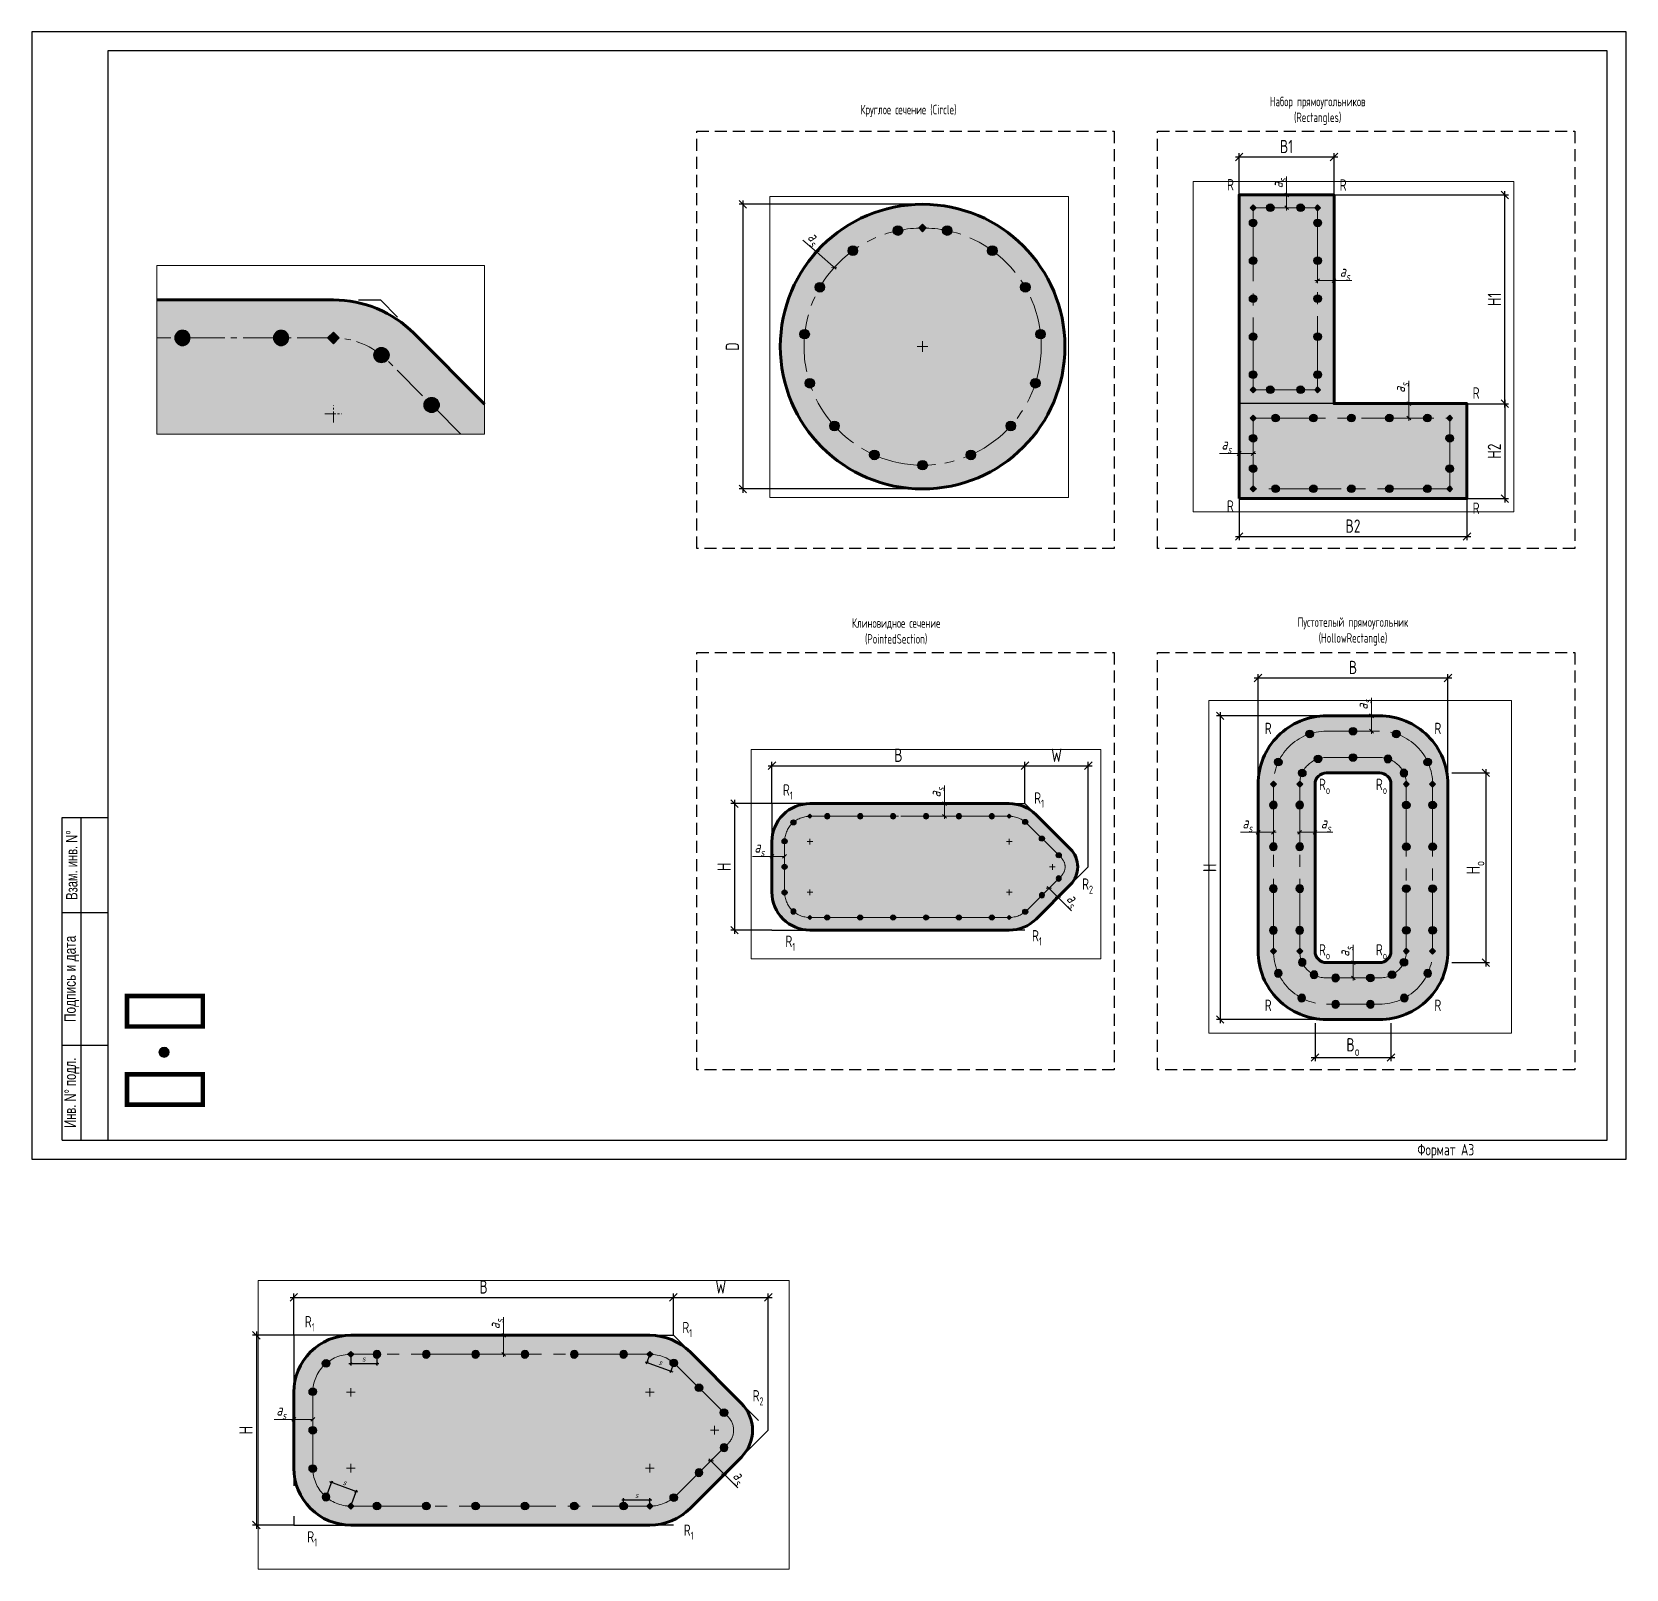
# Paper-space layout 'Лист1' of a CAD drawing. Header units: millimetres. Extents: x 771 to 1191, y -52 to 353.
# The model-space entities are those that its viewports show. They can reach past a viewport. Long polylines and large blocks are cut down to what shows.
import ezdxf
from ezdxf.enums import TextEntityAlignment as Align

# ---------------------------------------------------------------- set-up
doc = ezdxf.new("R2010")
doc.units = ezdxf.units.MM
doc.header["$PDMODE"] = 1
doc.header["$PDSIZE"] = 100
doc.linetypes.add('CENTER2', pattern=[28.575, 19.05, -3.175, 3.175, -3.175])
doc.linetypes.add('HIDDEN2', pattern=[4.7625, 3.175, -1.5875])
for name, color, linetype, lineweight in [('CONTUR', 40, 'Continuous', 60), ('HATCH_провал', 242, 'Continuous', 5), ('OSI_THIN', 86, 'CENTER2', 5), ('size_thin', 143, 'Continuous', 9)]:
    doc.layers.add(name, color=color, linetype=linetype, lineweight=lineweight)
for name, color, linetype in [('HATCH', 8, 'Continuous'), ('HATCH_выделение_MAX', 240, 'Continuous'), ('HATCH_выделение_MIN', 170, 'Continuous'), ('HIDDEN', 6, 'HIDDEN2'), ('SIZE', 142, 'Continuous'), ('T_Border', 9, 'Continuous'), ('T_Text', 7, 'Continuous'), ('T_Thin', 151, 'Continuous'), ('TEXT', 7, 'Continuous'), ('TEXT_B', 11, 'Continuous'), ('User_points', 5, 'Continuous')]:
    doc.layers.add(name, color=color, linetype=linetype)
doc.layers.add('NOTES', color=1, linetype='Continuous', plot=False)
doc.layers.add('VIEWPORT', color=5, linetype='Continuous', plot=False)
doc.styles.add('RS', font='romans.shx', dxfattribs={"width": 0.7})
doc.styles.add('thin', font='simplex.shx', dxfattribs={"width": 0.7, "oblique": 15})
doc.styles.add('TITLE', font='arial.ttf', dxfattribs={"width": 0.8})
doc.dimstyles.new('LIN_0.2', dxfattribs={"dimtxt": 1.5, "dimasz": 0.5, "dimexe": 0.5, "dimexo": 0, "dimgap": 0.5, "dimtad": 1, "dimdec": 1, "dimrnd": 1, "dimzin": 9, "dimdsep": 46, "dimtxsty": 'thin', "dimblk1": 'OBLIQUE', "dimblk2": 'OBLIQUE', "dimsah": 1, "dimcen": 0.5, "dimdle": 0.5, "dimclrd": 256, "dimclre": 256, "dimclrt": 256, "dimazin": 2, "dimtfac": 2.5, "dimtdec": 1, "dimtmove": 0, "dimatfit": 3, "dimfxl": 1, "dimtfill": 1, "dimtolj": 1, "dimtzin": 12, "dimlwd": -1, "dimlwe": -1, "dimarcsym": 0})
doc.dimstyles.new('LIN_0.5', dxfattribs={"dimtxt": 3, "dimasz": 1, "dimexe": 0.7, "dimexo": 0, "dimgap": 0.5, "dimtad": 1, "dimdec": 1, "dimrnd": 1, "dimzin": 9, "dimdsep": 46, "dimtxsty": 'thin', "dimblk1": 'OBLIQUE', "dimblk2": 'OBLIQUE', "dimsah": 1, "dimcen": 1, "dimdle": 0.7, "dimclrd": 256, "dimclre": 256, "dimclrt": 256, "dimazin": 2, "dimtfac": 2.5, "dimtdec": 1, "dimtmove": 0, "dimatfit": 3, "dimfxl": 1, "dimtfill": 1, "dimtolj": 1, "dimtzin": 12, "dimlwd": -1, "dimlwe": -1, "dimarcsym": 0})
doc.dimstyles.new('LIN_1', dxfattribs={"dimtxt": 3.5, "dimasz": 2, "dimexe": 1, "dimexo": 0, "dimgap": 1, "dimtad": 1, "dimdec": 1, "dimrnd": 1, "dimzin": 9, "dimdsep": 46, "dimtxsty": 'RS', "dimblk1": 'OBLIQUE', "dimblk2": 'OBLIQUE', "dimsah": 1, "dimcen": 2, "dimdle": 1, "dimclrd": 256, "dimclre": 256, "dimclrt": 11, "dimazin": 2, "dimtfac": 2.5, "dimtdec": 1, "dimtmove": 0, "dimatfit": 3, "dimfxl": 1, "dimtfill": 1, "dimtolj": 1, "dimtzin": 12, "dimlwd": -1, "dimlwe": -1, "dimarcsym": 0})

psp = doc.layouts.new('Лист1')

# ---------------------------------------------------------------- texts
at = {"layer": 'TEXT', "style": 'RS', "width": 0.7}
psp.add_text('Формат A3', height=3, dxfattribs=at).set_placement((1136.038113, 57.07247))
at = {"layer": 'TEXT', "char_height": 2.5, "attachment_point": 5, "style": 'RS'}
for s, insert, width in [('\\A1;{\\W0.65;Круглое сечение (Circle)}', (1001.995056, 332.264713), 30.46208767), ('\\A1;{\\W0.65;Набор прямоугольников (Rectangles)}', (1109.776472, 332.264713), 30.46208767), ('\\A1;{\\W0.65;Клиновидное сечение (PointedSection)}', (998.724305, 195.111425), 28.82045095), ('\\A1;{\\W0.65;Пустотелый прямоугольник (HollowRectangle)}', (1119.089359, 195.111425), 38.07541219)]:
    psp.add_mtext(s, dxfattribs=dict(at, insert=insert, width=width))
at = {"layer": 'TEXT_B', "char_height": 3, "width": 4.29665178, "attachment_point": 1, "style": 'RS'}
for s, insert in [('\\A1;R{\\H0.7x;\\S^ 1;}', (969.55704, 114.97433)), ('\\A1;R{\\H0.7x;\\S^ 1;}', (1034.520481, 116.438119)), ('\\A1;R{\\H0.7x;\\S^ o;}', (1125.122113, 112.729935)), ('\\A1;R', (1140.533478, 98.110526)), ('\\A1;R{\\H0.7x;\\S^ 1;}', (843.589414, -41.938001)), ('\\A1;R{\\H0.7x;\\S^ 1;}', (942.773137, -40.165559))]:
    psp.add_mtext(s, dxfattribs=dict(at, insert=insert))

msp = doc.modelspace()

# ---------------------------------------------------------------- blocks, each defined once
blk = doc.blocks.new('sh_0')
at = {"layer": 'T_Border'}
for p, q in [((-12, 0), (-12, 85)), ((-12, 85), (0, 85)), ((-7, 0), (-7, 85)), ((-12, 60), (0, 60)), ((-12, 25), (0, 25)), ((-12, 0), (0, 0))]:
    blk.add_line(p, q, dxfattribs=at)
at = {"layer": 'T_Text', "style": 'TITLE'}
for s, width, p in [('Взам. инв. N%%d', 0.7, (-9.5, 72.5)), ('Подпись и дата', 0.75, (-9.5, 42.5)), ('Инв. N%%d подл.', 0.7, (-9.5, 12.5))]:
    blk.add_text(s, height=3, rotation=90, dxfattribs=dict(at, width=width)).set_placement(p, align=Align.MIDDLE)
blk = doc.blocks.new('_Oblique')
at = {"color": 0, "linetype": 'ByBlock', "lineweight": -2}
blk.add_line((-0.5, -0.5), (0.5, 0.5), dxfattribs=at)
blk = doc.blocks.new('*D247')
at = {"layer": 'Defpoints', "color": 0, "transparency": 16777216}
for p in [(940.04, 19.67), (840.04, 9.67), (940.04, 9.67)]:
    blk.add_point(p, dxfattribs=at)
at = {"layer": 'SIZE', "transparency": 16777216}
for p, q in [((839.04, 19.67), (941.04, 19.67)), ((840.04, 9.67), (840.04, 20.67)), ((940.04, 9.67), (940.04, 20.67))]:
    blk.add_line(p, q, dxfattribs=at)
at = {"layer": 'SIZE', "transparency": 16777216, "xscale": 2, "yscale": 2, "zscale": 2, "rotation": 180}
blk.add_blockref('_Oblique', (840.04, 19.67), dxfattribs=at)
at = {"layer": 'SIZE', "transparency": 16777216, "xscale": 2, "yscale": 2, "zscale": 2}
blk.add_blockref('_Oblique', (940.04, 19.67), dxfattribs=at)
at = {"layer": 'SIZE', "color": 11, "transparency": 16777216, "insert": (890.04, 22.42), "char_height": 3.5, "attachment_point": 5, "style": 'RS', "bg_fill": 3, "box_fill_scale": 1.1, "bg_fill_color": 256, "bg_fill_true_color": 13158600, "bg_fill_transparency": 0}
blk.add_mtext('\\A1;B', dxfattribs=at)
blk = doc.blocks.new('*D248')
at = {"layer": 'Defpoints', "color": 0, "transparency": 16777216}
for p in [(840.04, 9.67), (830.19, -40.33), (840.04, -40.33)]:
    blk.add_point(p, dxfattribs=at)
at = {"layer": 'SIZE', "transparency": 16777216}
for p, q in [((840.04, 9.67), (829.19, 9.67)), ((830.19, 10.67), (830.19, -41.33)), ((840.04, -40.33), (829.19, -40.33))]:
    blk.add_line(p, q, dxfattribs=at)
at = {"layer": 'SIZE', "transparency": 16777216, "xscale": 2, "yscale": 2, "zscale": 2}
for p, rotation in [((830.19, 9.67), 90), ((830.19, -40.33), 270)]:
    blk.add_blockref('_Oblique', p, dxfattribs=dict(at, rotation=rotation))
at = {"layer": 'SIZE', "color": 11, "transparency": 16777216, "insert": (827.44, -15.33), "char_height": 3.5, "attachment_point": 5, "rotation": 90, "style": 'RS', "bg_fill": 3, "box_fill_scale": 1.1, "bg_fill_color": 256, "bg_fill_true_color": 13158600, "bg_fill_transparency": 0}
blk.add_mtext('\\A1;H', dxfattribs=at)
blk = doc.blocks.new('*D249')
at = {"layer": 'Defpoints', "color": 0, "transparency": 16777216}
for p in [(965.04, 19.67), (940.04, 9.67), (965.04, -15.33)]:
    blk.add_point(p, dxfattribs=at)
at = {"layer": 'SIZE', "transparency": 16777216}
for p, q in [((939.04, 19.67), (966.04, 19.67)), ((940.04, 9.67), (940.04, 20.67)), ((965.04, -15.33), (965.04, 20.67))]:
    blk.add_line(p, q, dxfattribs=at)
at = {"layer": 'SIZE', "transparency": 16777216, "xscale": 2, "yscale": 2, "zscale": 2, "rotation": 180}
blk.add_blockref('_Oblique', (940.04, 19.67), dxfattribs=at)
at = {"layer": 'SIZE', "transparency": 16777216, "xscale": 2, "yscale": 2, "zscale": 2}
blk.add_blockref('_Oblique', (965.04, 19.67), dxfattribs=at)
at = {"layer": 'SIZE', "color": 11, "transparency": 16777216, "insert": (952.54, 22.42), "char_height": 3.5, "attachment_point": 5, "style": 'RS', "bg_fill": 3, "box_fill_scale": 1.1, "bg_fill_color": 256, "bg_fill_true_color": 13158600, "bg_fill_transparency": 0}
blk.add_mtext('\\A1;W', dxfattribs=at)
blk = doc.blocks.new('*D263')
at = {"layer": 'Defpoints', "color": 0, "transparency": 16777216}
blk.add_point((893.1, 4.67), dxfattribs=at)
at = {"layer": 'size_thin', "transparency": 16777216}
for p, q in [((895.32, 9.67), (895.32, 14.44)), ((893.1, 9.67), (896.02, 9.67)), ((895.32, 3.97), (895.32, 9.67)), ((893.1, 4.67), (896.02, 4.67))]:
    blk.add_line(p, q, dxfattribs=at)
for p, rotation in [((895.32, 9.67), 90), ((895.32, 4.67), 270)]:
    blk.add_blockref('_Oblique', p, dxfattribs=dict(at, rotation=rotation))
at = {"layer": 'size_thin', "transparency": 16777216, "insert": (893.32, 12.6), "char_height": 3, "attachment_point": 5, "rotation": 90, "style": 'thin', "bg_fill": 3, "box_fill_scale": 1.1, "bg_fill_color": 256, "bg_fill_true_color": 13158600, "bg_fill_transparency": 0}
blk.add_mtext('\\A1;a{\\H0.7x;\\S^ s;}', dxfattribs=at)
at = {"layer": 'Defpoints', "color": 0, "transparency": 16777216}
for p in [(893.1, 9.67), (895.32, 9.67)]:
    blk.add_point(p, dxfattribs=at)
blk = doc.blocks.new('*D265')
at = {"layer": 'Defpoints', "color": 0, "transparency": 16777216}
blk.add_point((949.73, -23.58), dxfattribs=at)
at = {"layer": 'size_thin', "transparency": 16777216}
for p, q in [((949.4, -22.91), (953.43, -26.94)), ((949.73, -23.58), (950.39, -22.91)), ((953.26, -27.11), (953.93, -26.45)), ((953.43, -26.94), (957.01, -30.52))]:
    blk.add_line(p, q, dxfattribs=at)
for p, rotation in [((949.9, -23.41), 134.9999999999998), ((953.43, -26.94), 314.9999999999998)]:
    blk.add_blockref('_Oblique', p, dxfattribs=dict(at, rotation=rotation))
at = {"layer": 'size_thin', "transparency": 16777216, "insert": (957.13, -27.81), "char_height": 3, "attachment_point": 5, "rotation": 315, "style": 'thin', "bg_fill": 3, "box_fill_scale": 1.1, "bg_fill_color": 256, "bg_fill_true_color": 13158600, "bg_fill_transparency": 0}
blk.add_mtext('\\A1;a{\\H0.7x;\\S^ s;}', dxfattribs=at)
at = {"layer": 'Defpoints', "color": 0, "transparency": 16777216}
for p in [(953.26, -27.11), (953.43, -26.94)]:
    blk.add_point(p, dxfattribs=at)
blk = doc.blocks.new('*D267')
at = {"layer": 'Defpoints', "color": 0, "transparency": 16777216}
for p in [(855.04, 4.67), (861.94, 4.67), (861.94, 2.26)]:
    blk.add_point(p, dxfattribs=at)
at = {"layer": 'NOTES', "transparency": 16777216}
for p, q in [((855.04, 4.67), (855.04, 1.76)), ((861.94, 4.67), (861.94, 1.76)), ((854.54, 2.26), (862.44, 2.26))]:
    blk.add_line(p, q, dxfattribs=at)
at = {"layer": 'NOTES', "transparency": 16777216, "xscale": 0.5, "yscale": 0.5, "zscale": 0.5, "rotation": 180}
blk.add_blockref('_Oblique', (855.04, 2.26), dxfattribs=at)
at = {"layer": 'NOTES', "transparency": 16777216, "xscale": 0.5, "yscale": 0.5, "zscale": 0.5}
blk.add_blockref('_Oblique', (861.94, 2.26), dxfattribs=at)
at = {"layer": 'NOTES', "transparency": 16777216, "insert": (858.49, 3.51), "char_height": 1.5, "attachment_point": 5, "style": 'thin', "bg_fill": 3, "box_fill_scale": 1.1, "bg_fill_color": 256, "bg_fill_true_color": 13158600, "bg_fill_transparency": 0}
blk.add_mtext('\\A1;s', dxfattribs=at)
blk = doc.blocks.new('*D268')
at = {"layer": 'Defpoints', "color": 0, "transparency": 16777216}
for p in [(849.96, -29.11), (848.55, -32.93), (855.04, -35.33)]:
    blk.add_point(p, dxfattribs=at)
at = {"layer": 'NOTES', "transparency": 16777216}
for p, q in [((848.55, -32.93), (850.13, -28.64)), ((856.92, -31.68), (849.49, -28.94)), ((855.04, -35.33), (856.63, -31.04))]:
    blk.add_line(p, q, dxfattribs=at)
at = {"layer": 'NOTES', "transparency": 16777216, "xscale": 0.5, "yscale": 0.5, "zscale": 0.5}
for p, rotation in [((849.96, -29.11), 159.74560428716), ((856.46, -31.51), 339.74560428716)]:
    blk.add_blockref('_Oblique', p, dxfattribs=dict(at, rotation=rotation))
at = {"layer": 'NOTES', "transparency": 16777216, "insert": (853.5, -29.08), "char_height": 1.5, "attachment_point": 5, "rotation": 339.7456, "style": 'thin', "bg_fill": 3, "box_fill_scale": 1.1, "bg_fill_color": 256, "bg_fill_true_color": 13158600, "bg_fill_transparency": 0}
blk.add_mtext('\\A1;s', dxfattribs=at)
blk = doc.blocks.new('*D269')
at = {"layer": 'Defpoints', "color": 0, "transparency": 16777216}
blk.add_point((940.16, 2.41), dxfattribs=at)
at = {"layer": 'NOTES', "transparency": 16777216}
for p, q in [((933.83, 4.67), (932.89, 2.04)), ((932.59, 2.68), (939.86, 0.09)), ((940.16, 2.41), (939.22, -0.22))]:
    blk.add_line(p, q, dxfattribs=at)
at = {"layer": 'NOTES', "transparency": 16777216, "xscale": 0.5, "yscale": 0.5, "zscale": 0.5}
for p, rotation in [((933.06, 2.51), 160.3659839825771), ((939.39, 0.26), 340.3659839825771)]:
    blk.add_blockref('_Oblique', p, dxfattribs=dict(at, rotation=rotation))
at = {"layer": 'NOTES', "transparency": 16777216, "insert": (936.65, 2.56), "char_height": 1.5, "attachment_point": 5, "rotation": 340.366, "style": 'thin', "bg_fill": 3, "box_fill_scale": 1.1, "bg_fill_color": 256, "bg_fill_true_color": 13158600, "bg_fill_transparency": 0}
blk.add_mtext('\\A1;s', dxfattribs=at)
at = {"layer": 'Defpoints', "color": 0, "transparency": 16777216}
for p in [(933.83, 4.67), (939.39, 0.26)]:
    blk.add_point(p, dxfattribs=at)
blk = doc.blocks.new('*D270')
at = {"layer": 'Defpoints', "color": 0, "transparency": 16777216}
for p in [(926.94, -33.73), (926.94, -35.33), (933.83, -35.33)]:
    blk.add_point(p, dxfattribs=at)
at = {"layer": 'NOTES', "transparency": 16777216}
for p, q in [((926.94, -35.33), (926.94, -33.23)), ((933.83, -35.33), (933.83, -33.23)), ((934.33, -33.73), (926.44, -33.73))]:
    blk.add_line(p, q, dxfattribs=at)
at = {"layer": 'NOTES', "transparency": 16777216, "xscale": 0.5, "yscale": 0.5, "zscale": 0.5, "rotation": 180}
blk.add_blockref('_Oblique', (926.94, -33.73), dxfattribs=at)
at = {"layer": 'NOTES', "transparency": 16777216, "xscale": 0.5, "yscale": 0.5, "zscale": 0.5}
blk.add_blockref('_Oblique', (933.83, -33.73), dxfattribs=at)
at = {"layer": 'NOTES', "transparency": 16777216, "insert": (930.38, -32.48), "char_height": 1.5, "attachment_point": 5, "style": 'thin', "bg_fill": 3, "box_fill_scale": 1.1, "bg_fill_color": 256, "bg_fill_true_color": 13158600, "bg_fill_transparency": 0}
blk.add_mtext('\\A1;s', dxfattribs=at)
blk = doc.blocks.new('*D271')
at = {"layer": 'Defpoints', "color": 0, "transparency": 16777216}
for p in [(845.04, -11.26), (845.04, -12.49)]:
    blk.add_point(p, dxfattribs=at)
at = {"layer": 'size_thin', "transparency": 16777216}
for p, q in [((840.04, -12.49), (834.9, -12.49)), ((845.04, -12.49), (839.34, -12.49)), ((840.04, -8.89), (840.04, -13.19)), ((845.04, -11.26), (845.04, -13.19))]:
    blk.add_line(p, q, dxfattribs=at)
at = {"layer": 'size_thin', "transparency": 16777216, "rotation": 180}
blk.add_blockref('_Oblique', (840.04, -12.49), dxfattribs=at)
at = {"layer": 'size_thin', "transparency": 16777216}
blk.add_blockref('_Oblique', (845.04, -12.49), dxfattribs=at)
at = {"layer": 'size_thin', "transparency": 16777216, "insert": (836.74, -10.49), "char_height": 3, "attachment_point": 5, "style": 'thin', "bg_fill": 3, "box_fill_scale": 1.1, "bg_fill_color": 256, "bg_fill_true_color": 13158600, "bg_fill_transparency": 0}
blk.add_mtext('\\A1;a{\\H0.7x;\\S^ s;}', dxfattribs=at)
at = {"layer": 'Defpoints', "color": 0, "transparency": 16777216}
blk.add_point((840.04, -8.89), dxfattribs=at)
blk = doc.blocks.new('*D326')
at = {"layer": 'Defpoints', "color": 0, "transparency": 16777216}
for p in [(1112.09, 172.87), (1084.09, 92.87), (1112.09, 92.87)]:
    blk.add_point(p, dxfattribs=at)
at = {"layer": 'SIZE', "transparency": 16777216}
for p, q in [((1112.09, 172.87), (1083.09, 172.87)), ((1084.09, 173.87), (1084.09, 91.87)), ((1112.09, 92.87), (1083.09, 92.87))]:
    blk.add_line(p, q, dxfattribs=at)
at = {"layer": 'SIZE', "transparency": 16777216, "xscale": 2, "yscale": 2, "zscale": 2}
for p, rotation in [((1084.09, 172.87), 90), ((1084.09, 92.87), 270)]:
    blk.add_blockref('_Oblique', p, dxfattribs=dict(at, rotation=rotation))
at = {"layer": 'SIZE', "color": 11, "transparency": 16777216, "insert": (1081.34, 132.87), "char_height": 3.5, "attachment_point": 5, "rotation": 90, "style": 'RS', "bg_fill": 3, "box_fill_scale": 1.1, "bg_fill_color": 256, "bg_fill_true_color": 13158600, "bg_fill_transparency": 0}
blk.add_mtext('\\A1;H', dxfattribs=at)
blk = doc.blocks.new('*D327')
at = {"layer": 'Defpoints', "color": 0, "transparency": 16777216}
for p in [(1144.09, 182.87), (1094.09, 154.87), (1144.09, 154.87)]:
    blk.add_point(p, dxfattribs=at)
at = {"layer": 'SIZE', "transparency": 16777216}
for p, q in [((1093.09, 182.87), (1145.09, 182.87)), ((1094.09, 154.87), (1094.09, 183.87)), ((1144.09, 154.87), (1144.09, 183.87))]:
    blk.add_line(p, q, dxfattribs=at)
at = {"layer": 'SIZE', "transparency": 16777216, "xscale": 2, "yscale": 2, "zscale": 2, "rotation": 180}
blk.add_blockref('_Oblique', (1094.09, 182.87), dxfattribs=at)
at = {"layer": 'SIZE', "transparency": 16777216, "xscale": 2, "yscale": 2, "zscale": 2}
blk.add_blockref('_Oblique', (1144.09, 182.87), dxfattribs=at)
at = {"layer": 'SIZE', "color": 11, "transparency": 16777216, "insert": (1119.09, 185.62), "char_height": 3.5, "attachment_point": 5, "style": 'RS', "bg_fill": 3, "box_fill_scale": 1.1, "bg_fill_color": 256, "bg_fill_true_color": 13158600, "bg_fill_transparency": 0}
blk.add_mtext('\\A1;B', dxfattribs=at)
blk = doc.blocks.new('*D328')
at = {"layer": 'Defpoints', "color": 0, "transparency": 16777216}
for p in [(1145.09, 157.87), (1145.09, 107.87), (1154.09, 107.87)]:
    blk.add_point(p, dxfattribs=at)
at = {"layer": 'SIZE', "transparency": 16777216}
for p, q in [((1145.09, 157.87), (1155.09, 157.87)), ((1154.09, 158.87), (1154.09, 106.87)), ((1145.09, 107.87), (1155.09, 107.87))]:
    blk.add_line(p, q, dxfattribs=at)
at = {"layer": 'SIZE', "transparency": 16777216, "xscale": 2, "yscale": 2, "zscale": 2}
for p, rotation in [((1154.09, 157.87), 90), ((1154.09, 107.87), 270)]:
    blk.add_blockref('_Oblique', p, dxfattribs=dict(at, rotation=rotation))
at = {"layer": 'SIZE', "color": 11, "transparency": 16777216, "insert": (1151.34, 132.87), "char_height": 3.5, "attachment_point": 5, "rotation": 90, "style": 'RS', "bg_fill": 3, "box_fill_scale": 1.1, "bg_fill_color": 256, "bg_fill_true_color": 13158600, "bg_fill_transparency": 0}
blk.add_mtext('\\A1;H{\\H0.7x;\\S^ o;}', dxfattribs=at)
blk = doc.blocks.new('*D329')
at = {"layer": 'Defpoints', "color": 0, "transparency": 16777216}
for p in [(1109.09, 91.87), (1129.09, 91.87), (1129.09, 82.87)]:
    blk.add_point(p, dxfattribs=at)
at = {"layer": 'SIZE', "transparency": 16777216}
for p, q in [((1109.09, 91.87), (1109.09, 81.87)), ((1129.09, 91.87), (1129.09, 81.87)), ((1108.09, 82.87), (1130.09, 82.87))]:
    blk.add_line(p, q, dxfattribs=at)
at = {"layer": 'SIZE', "transparency": 16777216, "xscale": 2, "yscale": 2, "zscale": 2, "rotation": 180}
blk.add_blockref('_Oblique', (1109.09, 82.87), dxfattribs=at)
at = {"layer": 'SIZE', "transparency": 16777216, "xscale": 2, "yscale": 2, "zscale": 2}
blk.add_blockref('_Oblique', (1129.09, 82.87), dxfattribs=at)
at = {"layer": 'SIZE', "color": 11, "transparency": 16777216, "insert": (1119.09, 85.62), "char_height": 3.5, "attachment_point": 5, "style": 'RS', "bg_fill": 3, "box_fill_scale": 1.1, "bg_fill_color": 256, "bg_fill_true_color": 13158600, "bg_fill_transparency": 0}
blk.add_mtext('\\A1;B{\\H0.7x;\\S^ o;}', dxfattribs=at)
blk = doc.blocks.new('*D330')
at = {"layer": 'Defpoints', "color": 0, "transparency": 16777216}
blk.add_point((1105.06, 141.88), dxfattribs=at)
at = {"layer": 'size_thin', "transparency": 16777216}
for p, q in [((1105.06, 141.88), (1105.06, 142.91)), ((1109.09, 141.88), (1109.09, 142.91)), ((1104.36, 142.21), (1109.09, 142.21)), ((1109.09, 142.21), (1113.76, 142.21))]:
    blk.add_line(p, q, dxfattribs=at)
at = {"layer": 'size_thin', "transparency": 16777216, "rotation": 180}
blk.add_blockref('_Oblique', (1105.06, 142.21), dxfattribs=at)
at = {"layer": 'size_thin', "transparency": 16777216}
blk.add_blockref('_Oblique', (1109.09, 142.21), dxfattribs=at)
at = {"layer": 'size_thin', "transparency": 16777216, "insert": (1111.93, 144.21), "char_height": 3, "attachment_point": 5, "style": 'thin', "bg_fill": 3, "box_fill_scale": 1.1, "bg_fill_color": 256, "bg_fill_true_color": 13158600, "bg_fill_transparency": 0}
blk.add_mtext('\\A1;a{\\H0.7x;\\S^ s;}', dxfattribs=at)
at = {"layer": 'Defpoints', "color": 0, "transparency": 16777216}
for p in [(1109.09, 142.21), (1109.09, 141.88)]:
    blk.add_point(p, dxfattribs=at)
blk = doc.blocks.new('*D331')
at = {"layer": 'Defpoints', "color": 0, "transparency": 16777216}
blk.add_point((1098.12, 140.73), dxfattribs=at)
at = {"layer": 'size_thin', "transparency": 16777216}
for p, q in [((1094.09, 140.73), (1094.09, 142.91)), ((1098.12, 140.73), (1098.12, 142.91)), ((1094.09, 142.21), (1089.42, 142.21)), ((1098.82, 142.21), (1094.09, 142.21))]:
    blk.add_line(p, q, dxfattribs=at)
at = {"layer": 'size_thin', "transparency": 16777216, "rotation": 180}
blk.add_blockref('_Oblique', (1094.09, 142.21), dxfattribs=at)
at = {"layer": 'size_thin', "transparency": 16777216}
blk.add_blockref('_Oblique', (1098.12, 142.21), dxfattribs=at)
at = {"layer": 'size_thin', "transparency": 16777216, "insert": (1091.25, 144.21), "char_height": 3, "attachment_point": 5, "style": 'thin', "bg_fill": 3, "box_fill_scale": 1.1, "bg_fill_color": 256, "bg_fill_true_color": 13158600, "bg_fill_transparency": 0}
blk.add_mtext('\\A1;a{\\H0.7x;\\S^ s;}', dxfattribs=at)
at = {"layer": 'Defpoints', "color": 0, "transparency": 16777216}
for p in [(1094.09, 142.21), (1094.09, 140.73)]:
    blk.add_point(p, dxfattribs=at)
blk = doc.blocks.new('*D401')
at = {"layer": 'Defpoints', "color": 0, "transparency": 16777216}
for p in [(1005.7, 307.65), (958.33, 232.65), (1005.7, 232.65)]:
    blk.add_point(p, dxfattribs=at)
at = {"layer": 'SIZE', "transparency": 16777216}
for p, q in [((1005.7, 307.65), (957.33, 307.65)), ((958.33, 308.65), (958.33, 231.65)), ((1005.7, 232.65), (957.33, 232.65))]:
    blk.add_line(p, q, dxfattribs=at)
at = {"layer": 'SIZE', "transparency": 16777216, "xscale": 2, "yscale": 2, "zscale": 2}
for p, rotation in [((958.33, 307.65), 90), ((958.33, 232.65), 270)]:
    blk.add_blockref('_Oblique', p, dxfattribs=dict(at, rotation=rotation))
at = {"layer": 'SIZE', "color": 11, "transparency": 16777216, "insert": (955.58, 270.15), "char_height": 3.5, "attachment_point": 5, "rotation": 90, "style": 'RS', "bg_fill": 3, "box_fill_scale": 1.1, "bg_fill_color": 256, "bg_fill_true_color": 13158600, "bg_fill_transparency": 0}
blk.add_mtext('\\A1;D', dxfattribs=at)
blk = doc.blocks.new('*D402')
at = {"layer": 'Defpoints', "color": 0, "transparency": 16777216}
for p in [(1114.09, 310.12), (1159.09, 310.12), (1149.09, 255.12)]:
    blk.add_point(p, dxfattribs=at)
at = {"layer": 'SIZE', "transparency": 16777216}
for p, q in [((1159.09, 254.12), (1159.09, 311.12)), ((1114.09, 310.12), (1160.09, 310.12)), ((1149.09, 255.12), (1160.09, 255.12))]:
    blk.add_line(p, q, dxfattribs=at)
at = {"layer": 'SIZE', "transparency": 16777216, "xscale": 2, "yscale": 2, "zscale": 2}
for p, rotation in [((1159.09, 310.12), 90), ((1159.09, 255.12), 270)]:
    blk.add_blockref('_Oblique', p, dxfattribs=dict(at, rotation=rotation))
at = {"layer": 'SIZE', "color": 11, "transparency": 16777216, "insert": (1156.34, 282.62), "char_height": 3.5, "attachment_point": 5, "rotation": 90, "style": 'RS', "bg_fill": 3, "box_fill_scale": 1.1, "bg_fill_color": 256, "bg_fill_true_color": 13158600, "bg_fill_transparency": 0}
blk.add_mtext('\\A1;H1', dxfattribs=at)
blk = doc.blocks.new('*D403')
at = {"layer": 'Defpoints', "color": 0, "transparency": 16777216}
for p in [(1149.09, 255.12), (1149.09, 230.12), (1159.09, 230.12)]:
    blk.add_point(p, dxfattribs=at)
at = {"layer": 'SIZE', "transparency": 16777216}
for p, q in [((1149.09, 255.12), (1160.09, 255.12)), ((1159.09, 256.12), (1159.09, 229.12)), ((1149.09, 230.12), (1160.09, 230.12))]:
    blk.add_line(p, q, dxfattribs=at)
at = {"layer": 'SIZE', "transparency": 16777216, "xscale": 2, "yscale": 2, "zscale": 2}
for p, rotation in [((1159.09, 255.12), 90), ((1159.09, 230.12), 270)]:
    blk.add_blockref('_Oblique', p, dxfattribs=dict(at, rotation=rotation))
at = {"layer": 'SIZE', "color": 11, "transparency": 16777216, "insert": (1156.34, 242.62), "char_height": 3.5, "attachment_point": 5, "rotation": 90, "style": 'RS', "bg_fill": 3, "box_fill_scale": 1.1, "bg_fill_color": 256, "bg_fill_true_color": 13158600, "bg_fill_transparency": 0}
blk.add_mtext('\\A1;H2', dxfattribs=at)
blk = doc.blocks.new('*D404')
at = {"layer": 'Defpoints', "color": 0, "transparency": 16777216}
for p in [(1089.09, 230.12), (1149.09, 230.12), (1149.09, 220.12)]:
    blk.add_point(p, dxfattribs=at)
at = {"layer": 'SIZE', "transparency": 16777216}
for p, q in [((1089.09, 230.12), (1089.09, 219.12)), ((1149.09, 230.12), (1149.09, 219.12)), ((1088.09, 220.12), (1150.09, 220.12))]:
    blk.add_line(p, q, dxfattribs=at)
at = {"layer": 'SIZE', "transparency": 16777216, "xscale": 2, "yscale": 2, "zscale": 2, "rotation": 180}
blk.add_blockref('_Oblique', (1089.09, 220.12), dxfattribs=at)
at = {"layer": 'SIZE', "transparency": 16777216, "xscale": 2, "yscale": 2, "zscale": 2}
blk.add_blockref('_Oblique', (1149.09, 220.12), dxfattribs=at)
at = {"layer": 'SIZE', "color": 11, "transparency": 16777216, "insert": (1119.09, 222.87), "char_height": 3.5, "attachment_point": 5, "style": 'RS', "bg_fill": 3, "box_fill_scale": 1.1, "bg_fill_color": 256, "bg_fill_true_color": 13158600, "bg_fill_transparency": 0}
blk.add_mtext('\\A1;B2', dxfattribs=at)
blk = doc.blocks.new('*D405')
at = {"layer": 'Defpoints', "color": 0, "transparency": 16777216}
for p in [(1114.09, 320.12), (1089.09, 310.12), (1114.09, 310.12)]:
    blk.add_point(p, dxfattribs=at)
at = {"layer": 'SIZE', "transparency": 16777216}
for p, q in [((1088.09, 320.12), (1115.09, 320.12)), ((1089.09, 310.12), (1089.09, 321.12)), ((1114.09, 310.12), (1114.09, 321.12))]:
    blk.add_line(p, q, dxfattribs=at)
at = {"layer": 'SIZE', "transparency": 16777216, "xscale": 2, "yscale": 2, "zscale": 2, "rotation": 180}
blk.add_blockref('_Oblique', (1089.09, 320.12), dxfattribs=at)
at = {"layer": 'SIZE', "transparency": 16777216, "xscale": 2, "yscale": 2, "zscale": 2}
blk.add_blockref('_Oblique', (1114.09, 320.12), dxfattribs=at)
at = {"layer": 'SIZE', "color": 11, "transparency": 16777216, "insert": (1101.59, 322.87), "char_height": 3.5, "attachment_point": 5, "style": 'RS', "bg_fill": 3, "box_fill_scale": 1.1, "bg_fill_color": 256, "bg_fill_true_color": 13158600, "bg_fill_transparency": 0}
blk.add_mtext('\\A1;B1', dxfattribs=at)
blk = doc.blocks.new('*D406')
at = {"layer": 'Defpoints', "color": 0, "transparency": 16777216}
blk.add_point((982.15, 290.69), dxfattribs=at)
at = {"layer": 'size_thin', "transparency": 16777216}
for p, q in [((977.72, 295.12), (974.12, 298.24)), ((977.43, 294.79), (978.17, 295.64)), ((982.96, 290.56), (977.72, 295.12)), ((982.15, 290.69), (982.89, 291.54))]:
    blk.add_line(p, q, dxfattribs=at)
for p, rotation in [((977.72, 295.12), 138.993312894575), ((982.43, 291.01), 318.993312894575)]:
    blk.add_blockref('_Oblique', p, dxfattribs=dict(at, rotation=rotation))
at = {"layer": 'size_thin', "transparency": 16777216, "insert": (976.82, 298.55), "char_height": 3, "attachment_point": 5, "rotation": 318.9933, "style": 'thin', "bg_fill": 3, "box_fill_scale": 1.1, "bg_fill_color": 256, "bg_fill_true_color": 13158600, "bg_fill_transparency": 0}
blk.add_mtext('\\A1;a{\\H0.7x;\\S^ s;}', dxfattribs=at)
at = {"layer": 'Defpoints', "color": 0, "transparency": 16777216}
for p in [(977.43, 294.79), (977.72, 295.12)]:
    blk.add_point(p, dxfattribs=at)
blk = doc.blocks.new('*D407')
at = {"layer": 'Defpoints', "color": 0, "transparency": 16777216}
blk.add_point((1109.77, 288.71), dxfattribs=at)
at = {"layer": 'size_thin', "transparency": 16777216}
for p, q in [((1109.07, 287.54), (1114.09, 287.54)), ((1109.77, 288.71), (1109.77, 286.84)), ((1114.09, 288.71), (1114.09, 286.84)), ((1114.09, 287.54), (1118.76, 287.54))]:
    blk.add_line(p, q, dxfattribs=at)
at = {"layer": 'size_thin', "transparency": 16777216, "rotation": 180}
blk.add_blockref('_Oblique', (1109.77, 287.54), dxfattribs=at)
at = {"layer": 'size_thin', "transparency": 16777216}
blk.add_blockref('_Oblique', (1114.09, 287.54), dxfattribs=at)
at = {"layer": 'size_thin', "transparency": 16777216, "insert": (1116.92, 289.54), "char_height": 3, "attachment_point": 5, "style": 'thin', "bg_fill": 3, "box_fill_scale": 1.1, "bg_fill_color": 256, "bg_fill_true_color": 13158600, "bg_fill_transparency": 0}
blk.add_mtext('\\A1;a{\\H0.7x;\\S^ s;}', dxfattribs=at)
at = {"layer": 'Defpoints', "color": 0, "transparency": 16777216}
for p in [(1114.09, 288.71), (1114.09, 287.54)]:
    blk.add_point(p, dxfattribs=at)
blk = doc.blocks.new('*D408')
at = {"layer": 'Defpoints', "color": 0, "transparency": 16777216}
blk.add_point((1099.54, 306.74), dxfattribs=at)
at = {"layer": 'size_thin', "transparency": 16777216}
for p, q in [((1101.59, 310.12), (1101.59, 315.01)), ((1099.54, 310.12), (1102.29, 310.12)), ((1099.54, 306.74), (1102.29, 306.74)), ((1101.59, 306.04), (1101.59, 310.12))]:
    blk.add_line(p, q, dxfattribs=at)
for p, rotation in [((1101.59, 310.12), 90), ((1101.59, 306.74), 270)]:
    blk.add_blockref('_Oblique', p, dxfattribs=dict(at, rotation=rotation))
at = {"layer": 'size_thin', "transparency": 16777216, "insert": (1099.59, 313.17), "char_height": 3, "attachment_point": 5, "rotation": 90, "style": 'thin', "bg_fill": 3, "box_fill_scale": 1.1, "bg_fill_color": 256, "bg_fill_true_color": 13158600, "bg_fill_transparency": 0}
blk.add_mtext('\\A1;a{\\H0.7x;\\S^ s;}', dxfattribs=at)
at = {"layer": 'Defpoints', "color": 0, "transparency": 16777216}
for p in [(1099.54, 310.12), (1101.59, 310.12)]:
    blk.add_point(p, dxfattribs=at)
blk = doc.blocks.new('*D411')
at = {"layer": 'Defpoints', "color": 0, "transparency": 16777216}
blk.add_point((1092.78, 240.59), dxfattribs=at)
at = {"layer": 'size_thin', "transparency": 16777216}
for p, q in [((1089.09, 242.01), (1083.91, 242.01)), ((1089.09, 240.59), (1089.09, 242.71)), ((1093.48, 242.01), (1089.09, 242.01)), ((1092.78, 240.59), (1092.78, 242.71))]:
    blk.add_line(p, q, dxfattribs=at)
at = {"layer": 'size_thin', "transparency": 16777216, "rotation": 180}
blk.add_blockref('_Oblique', (1089.09, 242.01), dxfattribs=at)
at = {"layer": 'size_thin', "transparency": 16777216}
blk.add_blockref('_Oblique', (1092.78, 242.01), dxfattribs=at)
at = {"layer": 'size_thin', "transparency": 16777216, "insert": (1085.74, 244.01), "char_height": 3, "attachment_point": 5, "style": 'thin', "bg_fill": 3, "box_fill_scale": 1.1, "bg_fill_color": 256, "bg_fill_true_color": 13158600, "bg_fill_transparency": 0}
blk.add_mtext('\\A1;a{\\H0.7x;\\S^ s;}', dxfattribs=at)
at = {"layer": 'Defpoints', "color": 0, "transparency": 16777216}
for p in [(1089.09, 242.01), (1089.09, 240.59)]:
    blk.add_point(p, dxfattribs=at)
blk = doc.blocks.new('*D412')
at = {"layer": 'Defpoints', "color": 0, "transparency": 16777216}
for p in [(1131.75, 255.12), (1133.79, 255.12), (1131.75, 251.32)]:
    blk.add_point(p, dxfattribs=at)
at = {"layer": 'size_thin', "transparency": 16777216}
for p, q in [((1133.79, 255.12), (1133.79, 261.13)), ((1131.75, 255.12), (1134.49, 255.12)), ((1133.79, 250.62), (1133.79, 255.12)), ((1131.75, 251.32), (1134.49, 251.32))]:
    blk.add_line(p, q, dxfattribs=at)
for p, rotation in [((1133.79, 255.12), 90), ((1133.79, 251.32), 270)]:
    blk.add_blockref('_Oblique', p, dxfattribs=dict(at, rotation=rotation))
at = {"layer": 'size_thin', "transparency": 16777216, "insert": (1131.79, 259.29), "char_height": 3, "attachment_point": 5, "rotation": 90, "style": 'thin', "bg_fill": 3, "box_fill_scale": 1.1, "bg_fill_color": 256, "bg_fill_true_color": 13158600, "bg_fill_transparency": 0}
blk.add_mtext('\\A1;a{\\H0.7x;\\S^ s;}', dxfattribs=at)
blk = doc.blocks.new('*D414')
at = {"layer": 'Defpoints', "color": 0, "transparency": 16777216}
blk.add_point((1117.32, 103.83), dxfattribs=at)
at = {"layer": 'size_thin', "transparency": 16777216}
for p, q in [((1119.16, 107.87), (1119.16, 112.54)), ((1117.32, 107.87), (1119.86, 107.87)), ((1119.16, 103.13), (1119.16, 107.87)), ((1117.32, 103.83), (1119.86, 103.83))]:
    blk.add_line(p, q, dxfattribs=at)
for p, rotation in [((1119.16, 107.87), 90), ((1119.16, 103.83), 270)]:
    blk.add_blockref('_Oblique', p, dxfattribs=dict(at, rotation=rotation))
at = {"layer": 'size_thin', "transparency": 16777216, "insert": (1117.16, 110.7), "char_height": 3, "attachment_point": 5, "rotation": 90, "style": 'thin', "bg_fill": 3, "box_fill_scale": 1.1, "bg_fill_color": 256, "bg_fill_true_color": 13158600, "bg_fill_transparency": 0}
blk.add_mtext('\\A1;a{\\H0.7x;\\S^ s;}', dxfattribs=at)
at = {"layer": 'Defpoints', "color": 0, "transparency": 16777216}
for p in [(1117.32, 107.87), (1119.16, 107.87)]:
    blk.add_point(p, dxfattribs=at)
blk = doc.blocks.new('*D415')
at = {"layer": 'Defpoints', "color": 0, "transparency": 16777216}
blk.add_point((1122.35, 168.83), dxfattribs=at)
at = {"layer": 'size_thin', "transparency": 16777216}
for p, q in [((1123.96, 172.87), (1123.96, 177.64)), ((1121.98, 172.87), (1124.66, 172.87)), ((1123.96, 168.13), (1123.96, 172.87)), ((1122.35, 168.83), (1124.66, 168.83))]:
    blk.add_line(p, q, dxfattribs=at)
for p, rotation in [((1123.96, 172.87), 90), ((1123.96, 168.83), 270)]:
    blk.add_blockref('_Oblique', p, dxfattribs=dict(at, rotation=rotation))
at = {"layer": 'size_thin', "transparency": 16777216, "insert": (1121.96, 175.81), "char_height": 3, "attachment_point": 5, "rotation": 90, "style": 'thin', "bg_fill": 3, "box_fill_scale": 1.1, "bg_fill_color": 256, "bg_fill_true_color": 13158600, "bg_fill_transparency": 0}
blk.add_mtext('\\A1;a{\\H0.7x;\\S^ s;}', dxfattribs=at)
at = {"layer": 'Defpoints', "color": 0, "transparency": 16777216}
for p in [(1121.98, 172.87), (1123.96, 172.87)]:
    blk.add_point(p, dxfattribs=at)
blk = doc.blocks.new('*D417')
at = {"layer": 'Defpoints', "color": 0, "transparency": 16777216}
for p in [(1032.67, 159.75), (966, 149.75), (1032.67, 149.75)]:
    blk.add_point(p, dxfattribs=at)
at = {"layer": 'SIZE', "transparency": 16777216}
for p, q in [((965, 159.75), (1033.67, 159.75)), ((966, 149.75), (966, 160.75)), ((1032.67, 149.75), (1032.67, 160.75))]:
    blk.add_line(p, q, dxfattribs=at)
at = {"layer": 'SIZE', "transparency": 16777216, "xscale": 2, "yscale": 2, "zscale": 2, "rotation": 180}
blk.add_blockref('_Oblique', (966, 159.75), dxfattribs=at)
at = {"layer": 'SIZE', "transparency": 16777216, "xscale": 2, "yscale": 2, "zscale": 2}
blk.add_blockref('_Oblique', (1032.67, 159.75), dxfattribs=at)
at = {"layer": 'SIZE', "color": 11, "transparency": 16777216, "insert": (999.33, 162.5), "char_height": 3.5, "attachment_point": 5, "style": 'RS', "bg_fill": 3, "box_fill_scale": 1.1, "bg_fill_color": 256, "bg_fill_true_color": 13158600, "bg_fill_transparency": 0}
blk.add_mtext('\\A1;B', dxfattribs=at)
blk = doc.blocks.new('*D418')
at = {"layer": 'Defpoints', "color": 0, "transparency": 16777216}
for p in [(966, 149.75), (956.15, 116.42), (966, 116.42)]:
    blk.add_point(p, dxfattribs=at)
at = {"layer": 'SIZE', "transparency": 16777216}
for p, q in [((966, 149.75), (955.15, 149.75)), ((956.15, 150.75), (956.15, 115.42)), ((966, 116.42), (955.15, 116.42))]:
    blk.add_line(p, q, dxfattribs=at)
at = {"layer": 'SIZE', "transparency": 16777216, "xscale": 2, "yscale": 2, "zscale": 2}
for p, rotation in [((956.15, 149.75), 90), ((956.15, 116.42), 270)]:
    blk.add_blockref('_Oblique', p, dxfattribs=dict(at, rotation=rotation))
at = {"layer": 'SIZE', "color": 11, "transparency": 16777216, "insert": (953.4, 133.09), "char_height": 3.5, "attachment_point": 5, "rotation": 90, "style": 'RS', "bg_fill": 3, "box_fill_scale": 1.1, "bg_fill_color": 256, "bg_fill_true_color": 13158600, "bg_fill_transparency": 0}
blk.add_mtext('\\A1;H', dxfattribs=at)
blk = doc.blocks.new('*D419')
at = {"layer": 'Defpoints', "color": 0, "transparency": 16777216}
for p in [(1049.33, 159.75), (1032.67, 149.75), (1049.33, 133.09)]:
    blk.add_point(p, dxfattribs=at)
at = {"layer": 'SIZE', "transparency": 16777216}
for p, q in [((1031.67, 159.75), (1050.33, 159.75)), ((1032.67, 149.75), (1032.67, 160.75)), ((1049.33, 133.09), (1049.33, 160.75))]:
    blk.add_line(p, q, dxfattribs=at)
at = {"layer": 'SIZE', "transparency": 16777216, "xscale": 2, "yscale": 2, "zscale": 2, "rotation": 180}
blk.add_blockref('_Oblique', (1032.67, 159.75), dxfattribs=at)
at = {"layer": 'SIZE', "transparency": 16777216, "xscale": 2, "yscale": 2, "zscale": 2}
blk.add_blockref('_Oblique', (1049.33, 159.75), dxfattribs=at)
at = {"layer": 'SIZE', "color": 11, "transparency": 16777216, "insert": (1041, 162.5), "char_height": 3.5, "attachment_point": 5, "style": 'RS', "bg_fill": 3, "box_fill_scale": 1.1, "bg_fill_color": 256, "bg_fill_true_color": 13158600, "bg_fill_transparency": 0}
blk.add_mtext('\\A1;W', dxfattribs=at)
blk = doc.blocks.new('*D416')
at = {"layer": 'Defpoints', "color": 0, "transparency": 16777216}
blk.add_point((1009.26, 146.42), dxfattribs=at)
at = {"layer": 'size_thin', "transparency": 16777216}
for p, q in [((1011.48, 149.75), (1011.48, 154.52)), ((1009.26, 149.75), (1012.18, 149.75)), ((1011.48, 145.72), (1011.48, 149.75)), ((1009.26, 146.42), (1012.18, 146.42))]:
    blk.add_line(p, q, dxfattribs=at)
for p, rotation in [((1011.48, 149.75), 90), ((1011.48, 146.42), 270)]:
    blk.add_blockref('_Oblique', p, dxfattribs=dict(at, rotation=rotation))
at = {"layer": 'size_thin', "transparency": 16777216, "insert": (1009.48, 152.68), "char_height": 3, "attachment_point": 5, "rotation": 90, "style": 'thin', "bg_fill": 3, "box_fill_scale": 1.1, "bg_fill_color": 256, "bg_fill_true_color": 13158600, "bg_fill_transparency": 0}
blk.add_mtext('\\A1;a{\\H0.7x;\\S^ s;}', dxfattribs=at)
at = {"layer": 'Defpoints', "color": 0, "transparency": 16777216}
for p in [(1009.26, 149.75), (1011.48, 149.75)]:
    blk.add_point(p, dxfattribs=at)
blk = doc.blocks.new('*D420')
at = {"layer": 'Defpoints', "color": 0, "transparency": 16777216}
for p in [(969.33, 137.07), (969.33, 135.84)]:
    blk.add_point(p, dxfattribs=at)
at = {"layer": 'size_thin', "transparency": 16777216}
for p, q in [((966, 135.84), (960.86, 135.84)), ((969.33, 135.84), (965.3, 135.84)), ((966, 137.6), (966, 135.14)), ((969.33, 137.07), (969.33, 135.14))]:
    blk.add_line(p, q, dxfattribs=at)
at = {"layer": 'size_thin', "transparency": 16777216, "rotation": 180}
blk.add_blockref('_Oblique', (966, 135.84), dxfattribs=at)
at = {"layer": 'size_thin', "transparency": 16777216}
blk.add_blockref('_Oblique', (969.33, 135.84), dxfattribs=at)
at = {"layer": 'size_thin', "transparency": 16777216, "insert": (962.69, 137.84), "char_height": 3, "attachment_point": 5, "style": 'thin', "bg_fill": 3, "box_fill_scale": 1.1, "bg_fill_color": 256, "bg_fill_true_color": 13158600, "bg_fill_transparency": 0}
blk.add_mtext('\\A1;a{\\H0.7x;\\S^ s;}', dxfattribs=at)
at = {"layer": 'Defpoints', "color": 0, "transparency": 16777216}
blk.add_point((966, 137.6), dxfattribs=at)
blk = doc.blocks.new('*D421')
at = {"layer": 'Defpoints', "color": 0, "transparency": 16777216}
blk.add_point((1038.8, 127.27), dxfattribs=at)
at = {"layer": 'size_thin', "transparency": 16777216}
for p, q in [((1038.48, 127.93), (1041.33, 125.08)), ((1038.8, 127.27), (1039.47, 127.93)), ((1041.16, 124.91), (1041.82, 125.58)), ((1041.33, 125.08), (1044.91, 121.5))]:
    blk.add_line(p, q, dxfattribs=at)
for p, rotation in [((1038.97, 127.44), 135.0000000000009), ((1041.33, 125.08), 315.0000000000009)]:
    blk.add_blockref('_Oblique', p, dxfattribs=dict(at, rotation=rotation))
at = {"layer": 'size_thin', "transparency": 16777216, "insert": (1045.02, 124.22), "char_height": 3, "attachment_point": 5, "rotation": 315, "style": 'thin', "bg_fill": 3, "box_fill_scale": 1.1, "bg_fill_color": 256, "bg_fill_true_color": 13158600, "bg_fill_transparency": 0}
blk.add_mtext('\\A1;a{\\H0.7x;\\S^ s;}', dxfattribs=at)
at = {"layer": 'Defpoints', "color": 0, "transparency": 16777216}
for p in [(1041.16, 124.91), (1041.33, 125.08)]:
    blk.add_point(p, dxfattribs=at)
blk = doc.blocks.new('*U253')
h = blk.add_hatch(color=256)
h.dxf.hatch_style = 1
edge = h.paths.add_edge_path()
edge.add_arc((0, 0), 10, 0, 360)
blk.add_circle((0, 0), 10)
blk = doc.blocks.new('*U254')
at = {"layer": 'HATCH_выделение_MIN', "color": 0, "linetype": 'ByBlock', "lineweight": -2, "transparency": 16777216}
for p in [(0, 0), (130, 0), (260, 0), (390, 0), (520, 0), (650, 0)]:
    blk.add_blockref('*U253', p, dxfattribs=at)
blk = doc.blocks.new('точка_разбиения_раскладки_арматуры')
h = blk.add_hatch(color=256)
h.dxf.hatch_style = 1
h.paths.add_polyline_path([(0, 11.1), (11.1, 0), (0, -11.1), (-11.1, 0)])
blk.add_lwpolyline([(0, 11.1), (11.1, 0), (0, -11.1), (-11.1, 0)], close=True)
blk = doc.blocks.new('арм')
h = blk.add_hatch(color=256)
h.dxf.hatch_style = 1
edge = h.paths.add_edge_path()
edge.add_arc((0, 0), 10, 0, 360)
blk.add_circle((0, 0), 10)
blk = doc.blocks.new('*U259')
h = blk.add_hatch(color=256)
h.dxf.hatch_style = 1
edge = h.paths.add_edge_path()
edge.add_arc((0, 0), 10, 0, 360)
blk.add_circle((0, 0), 10)
blk = doc.blocks.new('*U260')
at = {"layer": 'HATCH_выделение_MIN', "color": 0, "linetype": 'ByBlock', "lineweight": -2, "transparency": 16777216}
for p in [(0, 0), (130, 0), (260, 0), (390, 0), (520, 0), (650, 0)]:
    blk.add_blockref('*U259', p, dxfattribs=at)
blk = doc.blocks.new('*U300')
h = blk.add_hatch(color=256)
h.dxf.hatch_style = 1
edge = h.paths.add_edge_path()
edge.add_arc((0, 0), 10, 0, 360)
blk.add_circle((0, 0), 10)
blk = doc.blocks.new('*U301')
at = {"layer": 'HATCH_выделение_MIN', "color": 0, "linetype": 'ByBlock', "lineweight": -2, "transparency": 16777216}
blk.add_blockref('*U300', (-3938.6, -7065), dxfattribs=at)
for p, rotation in [((-4052.5, -7072.1), 18.33352975411897), ((-3824.6, -7072.1), 341.6664702458814), ((-4135.5, -7146.5), 65.38479669610993), ((-3741.6, -7146.5), 294.6152033038902)]:
    blk.add_blockref('*U300', p, dxfattribs=dict(at, rotation=rotation))
blk = doc.blocks.new('*U314')
h = blk.add_hatch(color=256)
h.dxf.hatch_style = 1
edge = h.paths.add_edge_path()
edge.add_arc((0, 0), 10, 0, 360)
blk.add_circle((0, 0), 10)
blk = doc.blocks.new('*U315')
at = {"layer": 'HATCH_выделение_MIN', "color": 0, "linetype": 'ByBlock', "lineweight": -2, "transparency": 16777216}
for p in [(0, 0), (110, 0), (220, 0), (330, 0)]:
    blk.add_blockref('*U314', p, dxfattribs=at)
blk = doc.blocks.new('*U318')
h = blk.add_hatch(color=256)
h.dxf.hatch_style = 1
edge = h.paths.add_edge_path()
edge.add_arc((0, 0), 10, 0, 360)
blk.add_circle((0, 0), 10)
blk = doc.blocks.new('*U319')
at = {"layer": 'HATCH_выделение_MIN', "color": 0, "linetype": 'ByBlock', "lineweight": -2, "transparency": 16777216}
for p in [(0, 0), (110, 0), (220, 0), (330, 0)]:
    blk.add_blockref('*U318', p, dxfattribs=at)
blk = doc.blocks.new('*U322')
h = blk.add_hatch(color=256)
h.dxf.hatch_style = 1
edge = h.paths.add_edge_path()
edge.add_arc((0, 0), 10, 0, 360)
blk.add_circle((0, 0), 10)
blk = doc.blocks.new('*U323')
at = {"layer": 'HATCH_выделение_MIN', "color": 0, "linetype": 'ByBlock', "lineweight": -2, "transparency": 16777216}
for p in [(0, 0), (110, 0), (220, 0), (330, 0)]:
    blk.add_blockref('*U322', p, dxfattribs=at)
blk = doc.blocks.new('*U320')
h = blk.add_hatch(color=256)
h.dxf.hatch_style = 1
edge = h.paths.add_edge_path()
edge.add_arc((0, 0), 10, 0, 360)
blk.add_circle((0, 0), 10)
blk = doc.blocks.new('*U321')
at = {"layer": 'HATCH_выделение_MIN', "color": 0, "linetype": 'ByBlock', "lineweight": -2, "transparency": 16777216}
for p in [(0, 0), (110, 0), (220, 0), (330, 0)]:
    blk.add_blockref('*U320', p, dxfattribs=at)
blk = doc.blocks.new('*U324')
h = blk.add_hatch(color=256)
h.dxf.hatch_style = 1
edge = h.paths.add_edge_path()
edge.add_arc((0, 0), 10, 0, 360)
blk.add_circle((0, 0), 10)
blk = doc.blocks.new('*U325')
at = {"layer": 'HATCH_выделение_MIN', "color": 0, "linetype": 'ByBlock', "lineweight": -2, "transparency": 16777216}
for p in [(-3984.5, -7065), (-3892.7, -7065)]:
    blk.add_blockref('*U324', p, dxfattribs=at)
for p, rotation in [((-4073.6, -7081.1), 27.74378314251716), ((-3803.6, -7081.1), 332.2562168574831), ((-4135.5, -7146.5), 65.38479669610993), ((-3741.6, -7146.5), 294.6152033038902)]:
    blk.add_blockref('*U324', p, dxfattribs=dict(at, rotation=rotation))
blk = doc.blocks.new('*U332')
at = {"layer": 'HATCH_выделение_MIN'}
blk.add_blockref('арм', (0, 0), dxfattribs=at)
blk = doc.blocks.new('*U334')
at = {"layer": 'User_points', "color": 0, "linetype": 'ByBlock', "lineweight": -2, "transparency": 16777216}
for p in [(0, 0), (100, 0), (200, 0), (300, 0), (400, 0)]:
    blk.add_blockref('*U332', p, dxfattribs=at)
blk = doc.blocks.new('*U343')
at = {"layer": 'HATCH_выделение_MIN'}
blk.add_blockref('арм', (0, 0), dxfattribs=at)
blk = doc.blocks.new('*U344')
at = {"layer": 'User_points', "color": 0, "linetype": 'ByBlock', "lineweight": -2, "transparency": 16777216}
for p in [(0, 0), (100, 0), (200, 0), (300, 0), (400, 0)]:
    blk.add_blockref('*U343', p, dxfattribs=at)
blk = doc.blocks.new('*U345')
at = {"layer": 'HATCH_выделение_MIN'}
blk.add_blockref('арм', (0, 0), dxfattribs=at)
blk = doc.blocks.new('*U346')
at = {"layer": 'User_points', "color": 0, "linetype": 'ByBlock', "lineweight": -2, "transparency": 16777216}
for p in [(0, 400), (0, 300), (0, 200), (0, 100), (0, 0)]:
    blk.add_blockref('*U345', p, dxfattribs=at)
blk = doc.blocks.new('*U347')
at = {"layer": 'HATCH_выделение_MIN'}
blk.add_blockref('арм', (0, 0), dxfattribs=at)
blk = doc.blocks.new('*U348')
at = {"layer": 'User_points', "color": 0, "linetype": 'ByBlock', "lineweight": -2, "transparency": 16777216}
for p in [(0, 0), (80, 0)]:
    blk.add_blockref('*U347', p, dxfattribs=at)
blk = doc.blocks.new('*U335')
at = {"layer": 'HATCH_выделение_MIN'}
blk.add_blockref('арм', (0, 0), dxfattribs=at)
blk = doc.blocks.new('*U336')
at = {"layer": 'User_points', "color": 0, "linetype": 'ByBlock', "lineweight": -2, "transparency": 16777216}
for p in [(0, 400), (0, 300), (0, 200), (0, 100), (0, 0)]:
    blk.add_blockref('*U335', p, dxfattribs=at)
blk = doc.blocks.new('*U378')
at = {"layer": 'HATCH_выделение_MIN'}
blk.add_blockref('арм', (0, 0), dxfattribs=at)
blk = doc.blocks.new('*U379')
at = {"layer": 'SIZE', "color": 0, "linetype": 'ByBlock', "lineweight": -2, "transparency": 16777216}
blk.add_blockref('*U378', (-7011.7, -7127.4), dxfattribs=at)
for p, rotation in [((-7113.4, -7149), 23.99999999999999), ((-6910, -7149), 336.0000000000001), ((-7197.5, -7210.1), 48.00000000000002), ((-6825.9, -7210.1), 312), ((-7249.4, -7300.1), 72), ((-6773.9, -7300.1), 288), ((-7260.3, -7403.5), 96), ((-6763, -7403.5), 264), ((-7228.2, -7502.4), 120), ((-6795.2, -7502.4), 240), ((-7158.6, -7579.6), 144), ((-6864.7, -7579.6), 216), ((-7063.6, -7621.9), 168.0000000000001), ((-6959.7, -7621.9), 192)]:
    blk.add_blockref('*U378', p, dxfattribs=dict(at, rotation=rotation))
blk = doc.blocks.new('*U389')
at = {"layer": 'HATCH_выделение_MIN'}
blk.add_blockref('арм', (0, 0), dxfattribs=at)
blk = doc.blocks.new('*U390')
at = {"layer": 'User_points', "color": 0, "linetype": 'ByBlock', "lineweight": -2, "transparency": 16777216}
for p in [(0, 0), (80, 0)]:
    blk.add_blockref('*U389', p, dxfattribs=at)
blk = doc.blocks.new('*U392')
at = {"layer": 'HATCH_выделение_MIN'}
blk.add_blockref('арм', (0, 0), dxfattribs=at)
blk = doc.blocks.new('*U393')
at = {"layer": 'User_points', "color": 0, "linetype": 'ByBlock', "lineweight": -2, "transparency": 16777216}
for p in [(0, 0), (80, 0)]:
    blk.add_blockref('*U392', p, dxfattribs=at)
blk = doc.blocks.new('*U397')
at = {"layer": 'HATCH_выделение_MIN'}
blk.add_blockref('арм', (0, 0), dxfattribs=at)
blk = doc.blocks.new('*U399')
at = {"layer": 'User_points', "color": 0, "linetype": 'ByBlock', "lineweight": -2, "transparency": 16777216}
for p in [(0, 0), (80, 0)]:
    blk.add_blockref('*U397', p, dxfattribs=at)

# ---------------------------------------------------------------- hatches: boundary and pattern name
at = {"layer": 'HATCH'}
h = msp.add_hatch(dxfattribs=at)
h.set_pattern_fill('ANSI36', color=256, scale=2)
h.set_pattern_definition([(45, (0, -4.771), (3.367596, 12.347852), [15.875, -3.175, 0, -3.175])])
h.paths.add_polyline_path([(-5842.1, -7721.9), (-5842.1, -6921.9), (-5592.1, -6921.9), (-5592.1, -7471.9), (-5242.1, -7471.9), (-5242.1, -7721.9)])
h = msp.add_hatch(dxfattribs=at)
h.set_pattern_fill('ANSI36', color=256, scale=2)
h.paths.add_polyline_path([(-2027.2, -6921.9), (-2167.2, -6921.9, 0.414214), (-2347.2, -7101.9), (-2347.2, -7541.9, 0.414214), (-2167.2, -7721.9), (-2027.2, -7721.9, 0.414214), (-1847.2, -7541.9), (-1847.2, -7101.9, 0.414214)])
h.paths.add_polyline_path([(-2027.2, -7071.9, -0.414214), (-1997.2, -7101.9), (-1997.2, -7541.9, -0.414214), (-2027.2, -7571.9), (-2167.2, -7571.9, -0.414214), (-2197.2, -7541.9), (-2197.2, -7101.9, -0.414214), (-2167.2, -7071.9)], flags=16)
h = msp.add_hatch(dxfattribs=at)
h.set_pattern_fill('ANSI36', color=256, scale=2)
h.set_pattern_definition([(45, (-220.934, 55.45), (3.367596, 12.347852), [15.875, -3.175, 0, -3.175])])
edge = h.paths.add_edge_path()
edge.add_arc((-7232.6, -7321.9), 300, 0, 360)
h = msp.add_hatch(dxfattribs=at)
h.set_pattern_fill('ANSI36', color=256, scale=2)
edge = h.paths.add_edge_path()
edge.add_line((-3943.8, -7093.3), (-4293.8, -7093.3))
edge.add_arc((-4293.8, -7243.3), 150, 90, 180)
edge.add_line((-4443.8, -7243.3), (-4443.8, -7443.3))
edge.add_arc((-4293.8, -7443.3), 150, 180, 270)
edge.add_line((-4293.8, -7593.3), (-3943.8, -7593.3))
edge.add_line((-3943.8, -7593.3), (-3506, -7593.3))
edge.add_arc((-3506, -7443.3), 150, 270, 315)
edge.add_line((-3399.9, -7549.4), (-3264.6, -7414))
edge.add_arc((-3335.3, -7343.3), 100, 315, 405)
edge.add_line((-3264.6, -7272.6), (-3399.9, -7137.2))
edge.add_arc((-3506, -7243.3), 150, 45, 90)
edge.add_line((-3506, -7093.3), (-3943.8, -7093.3))

# ---------------------------------------------------------------- linework, layer by layer
at = {"layer": 'CONTUR'}
msp.add_lwpolyline([(-5842.1, -7721.9), (-5842.1, -6921.9), (-5592.1, -6921.9), (-5592.1, -7471.9), (-5242.1, -7471.9), (-5242.1, -7721.9), (-5842.1, -7721.9)], dxfattribs=at)
for points in [[(-1847.2, -7101.9), (-1847.2, -7541.9, -0.414214), (-2027.2, -7721.9), (-2167.2, -7721.9, -0.414214), (-2347.2, -7541.9), (-2347.2, -7101.9, -0.414214), (-2167.2, -6921.9), (-2027.2, -6921.9, -0.414214)], [(-1997.2, -7101.9), (-1997.2, -7541.9, -0.414214), (-2027.2, -7571.9), (-2167.2, -7571.9, -0.414214), (-2197.2, -7541.9), (-2197.2, -7101.9, -0.414214), (-2167.2, -7071.9), (-2027.2, -7071.9, -0.414214)], [(-3943.8, -7093.3), (-4293.8, -7093.3, 0.414214), (-4443.8, -7243.3), (-4443.8, -7443.3, 0.414214), (-4293.8, -7593.3), (-3943.8, -7593.3), (-3506, -7593.3, 0.198912), (-3399.9, -7549.4), (-3264.6, -7414, 0.414214), (-3264.6, -7272.6), (-3399.9, -7137.2, 0.198912), (-3506, -7093.3)]]:
    msp.add_lwpolyline(points, format="xyb", close=True, dxfattribs=at)
msp.add_circle((-7232.6, -7321.9), 300, dxfattribs=at)
at = {"layer": 'HIDDEN'}
msp.add_line((-5592.1, -7471.9), (-5842.1, -7471.9), dxfattribs=at)
at = {"layer": 'HIDDEN', "ltscale": 0.5}
msp.add_lwpolyline([(-4293.8, -7093.3), (-4443.8, -7093.3), (-4443.8, -7593.3), (-4293.8, -7593.3)], dxfattribs=at)
at = {"layer": 'HIDDEN', "ltscale": 0.4}
msp.add_lwpolyline([(-3568.1, -7093.3), (-3443.8, -7093.3), (-3193.8, -7343.3), (-3443.8, -7593.3), (-3568.1, -7593.3)], dxfattribs=at)
at = {"layer": 'OSI_THIN', "ltscale": 0.03}
for p, q in [((-4305.1, -7243.3), (-4282.6, -7243.3)), ((-4293.8, -7254.5), (-4293.8, -7232.1)), ((-3517.2, -7243.3), (-3494.8, -7243.3)), ((-3506, -7254.5), (-3506, -7232.1)), ((-7243.8, -7321.9), (-7221.4, -7321.9)), ((-7232.6, -7333.1), (-7232.6, -7310.7)), ((-3346.5, -7343.3), (-3324, -7343.3)), ((-3335.3, -7354.5), (-3335.3, -7332.1)), ((-4293.8, -7454.5), (-4293.8, -7432.1)), ((-3506, -7454.5), (-3506, -7432.1)), ((-4305.1, -7443.3), (-4282.6, -7443.3)), ((-3517.2, -7443.3), (-3494.8, -7443.3))]:
    msp.add_line(p, q, dxfattribs=at)
at = {"layer": 'OSI_THIN', "ltscale": 0.1}
for points in [[(-5635.3, -7435.3), (-5805.2, -7435.3), (-5805.2, -6955.7), (-5635.3, -6955.7)], [(-5805.2, -7510), (-5287.4, -7510), (-5287.4, -7696.2), (-5805.2, -7696.2)]]:
    msp.add_lwpolyline(points, close=True, dxfattribs=at)
for points in [[(-1887.5, -7101.9), (-1887.5, -7541.9, -0.414214), (-2027.2, -7681.6), (-2167.2, -7681.6, -0.414214), (-2306.8, -7541.9), (-2306.8, -7101.9, -0.414214), (-2167.2, -6962.2), (-2027.2, -6962.2, -0.414214)], [(-1956.8, -7101.9), (-1956.8, -7541.9, -0.414214), (-2027.2, -7612.2), (-2167.2, -7612.2, -0.414214), (-2237.5, -7541.9), (-2237.5, -7101.9, -0.414214), (-2167.2, -7031.6), (-2027.2, -7031.6, -0.414214)], [(-3943.8, -7143.3), (-4293.8, -7143.3, 0.414214), (-4393.8, -7243.3), (-4393.8, -7443.3, 0.414214), (-4293.8, -7543.3), (-3943.8, -7543.3), (-3506, -7543.3, 0.198912), (-3435.3, -7514), (-3299.9, -7378.7, 0.414214), (-3299.9, -7308), (-3435.3, -7172.6, 0.198912), (-3506, -7143.3)]]:
    msp.add_lwpolyline(points, format="xyb", close=True, dxfattribs=at)
msp.add_circle((-7232.6, -7321.9), 250, dxfattribs=at)

# ---------------------------------------------------------------- block references
at = {"layer": 'HATCH_выделение_MIN'}
for name, p in [('*U301', (1841.4, 102.8)), ('арм', (-2189.3, -7035.1)), ('арм', (-2097.2, -7031.6)), ('арм', (-2231.1, -7072.6)), ('арм', (-4358.8, -7167.3)), ('арм', (-3442.7, -7165.9)), ('арм', (-3376.6, -7231.6)), ('арм', (-4393.8, -7242.1)), ('арм', (-3310.5, -7297.3)), ('арм', (-4393.8, -7343.3)), ('арм', (-4393.8, -7444.5)), ('арм', (-3442.7, -7520.7)), ('*U260', (-4224.9, -7543.3))]:
    msp.add_blockref(name, p, dxfattribs=at)
at = {"layer": 'HATCH_выделение_MIN', "xscale": -1}
for p in [(-2005.1, -7035.1), (-1963.2, -7072.6)]:
    msp.add_blockref('арм', p, dxfattribs=at)
for name, p, rotation in [('*U254', (-4224.9, -7143.3), 180), ('*U315', (-2306.8, -7486.9), 270), ('*U319', (-2237.5, -7486.9), 270), ('арм', (-3310.5, -7389.3), 180), ('арм', (-3376.6, -7455), 180), ('арм', (-4358.8, -7519.3), 180), ('арм', (-2231.1, -7571.2), 180), ('*U325', (1841.4, -14746.6), 180), ('арм', (-2199.9, -7604.1), 180), ('арм', (-2143.1, -7612.2), 180)]:
    msp.add_blockref(name, p, dxfattribs=dict(at, rotation=rotation))
at = {"layer": 'HATCH_выделение_MIN'}
for name, p, rotation in [('*U321', (-1956.8, -7486.9), 90.00000000000001), ('*U323', (-1887.5, -7486.9), 90.00000000000001), ('арм', (-1963.2, -7571.2), 180), ('арм', (-1994.5, -7604.1), 180), ('арм', (-2051.3, -7612.2), 180)]:
    msp.add_blockref(name, p, dxfattribs=dict(at, rotation=rotation))
at = {"layer": 'HATCH_провал', "yscale": 0.7}
for p, xscale in [((-5805.2, -6955.7), 0.7), ((-5635.3, -6955.7), 0.7), ((-7232.6, -7071.9), 0.7), ((-2306.8, -7101.9), 0.7), ((-2237.5, -7101.9), 0.7), ((-1956.8, -7101.9), -0.7), ((-1887.5, -7101.9), -0.7), ((-4293.8, -7143.3), 0.7), ((-3506, -7143.3), 0.7), ((-5805.2, -7435.3), 0.7), ((-5635.3, -7435.3), 0.7), ((-5805.2, -7510), 0.7), ((-5287.4, -7510), 0.7), ((-3506, -7543.3), 0.7), ((-5805.2, -7696.2), 0.7), ((-5287.4, -7696.2), 0.7)]:
    msp.add_blockref('точка_разбиения_раскладки_арматуры', p, dxfattribs=dict(at, xscale=xscale))
at = {"layer": 'HATCH_провал', "yscale": 0.7, "rotation": 180}
for p, xscale in [((-4293.8, -7543.3), 0.7), ((-2306.8, -7541.9), -0.7), ((-2237.5, -7541.9), -0.7), ((-1956.8, -7541.9), 0.7), ((-1887.5, -7541.9), 0.7)]:
    msp.add_blockref('точка_разбиения_раскладки_арматуры', p, dxfattribs=dict(at, xscale=xscale))
at = {"layer": 'SIZE', "rotation": 180}
msp.add_blockref('*U379', (-14244.3, -14699.3), dxfattribs=at)
at = {"layer": 'User_points'}
for name, p in [('*U348', (-5760.3, -6955.7)), ('*U346', (-5805.2, -7395.5)), ('*U336', (-5635.3, -7395.5)), ('*U390', (-5760.3, -7435.3)), ('*U344', (-5746.3, -7510)), ('*U334', (-5746.3, -7696.2))]:
    msp.add_blockref(name, p, dxfattribs=at)
at = {"layer": 'User_points', "rotation": 90}
for name, p in [('*U393', (-5805.2, -7643.1)), ('*U399', (-5287.4, -7643.1))]:
    msp.add_blockref(name, p, dxfattribs=at)

# ---------------------------------------------------------------- hatches: boundary and pattern name
at = {"layer": 'HATCH_провал'}
h = psp.add_hatch(color=256, dxfattribs=at)
h.dxf.hatch_style = 1
h.paths.add_polyline_path([(804.524992, 84.237062, 1), (807.184431, 84.237062, 1)])

# ---------------------------------------------------------------- linework, layer by layer
at = {"layer": 'HATCH_выделение_MAX', "const_width": 1.2}
psp.add_lwpolyline([(796.081752, 99.040542), (816.081752, 99.040542), (816.081752, 91.040542), (796.081752, 91.040542)], close=True, dxfattribs=at)
at = {"layer": 'HATCH_выделение_MIN', "const_width": 1.2}
psp.add_lwpolyline([(796.081752, 78.448561), (816.081752, 78.448561), (816.081752, 70.448561), (796.081752, 70.448561)], close=True, dxfattribs=at)
at = {"layer": 'HATCH_провал'}
psp.add_circle((805.854711, 84.237062), 1.329719, dxfattribs=at)
at = {"layer": 'T_Border'}
psp.add_lwpolyline([(791.038113, 61.07247), (1186.038113, 61.07247), (1186.038113, 348.07247), (791.038113, 348.07247)], close=True, dxfattribs=at)
at = {"layer": 'T_Thin'}
psp.add_lwpolyline([(771.038113, 56.07247), (1191.038113, 56.07247), (1191.038113, 353.07247), (771.038113, 353.07247)], close=True, dxfattribs=at)

# ---------------------------------------------------------------- block references
psp.add_blockref('sh_0', (791.038113, 61.07247))

psp.set_redraw_order([(e.dxf.handle, doc.entitydb.next_handle()) for e in psp.query("TEXT MTEXT ATTDEF DIMENSION ARC_DIMENSION")])  # texts and dimensions are drawn at this point

# ---------------------------------------------------------------- viewports
at = {"layer": 'VIEWPORT'}
for center, size, view_center_point, view_height, status in [((1119.23076, 270.14316), (84.483161, 86.9710131), (-5540.730014, -7321.700411), 869.7101313, 5), ((1004.822176, 270.053432), (78.698082, 79.2620266), (-7239.651663, -7322.704143), 634.0962128, 4), ((847.119491, 269.306982), (86.389696, 44.36993753), (-3522.762727, -7158.953333), 221.84969961, 7), ((1120.974483, 133.07417), (79.698956, 87.6169323), (-2078.328418, -7319.824215), 876.1693227, 3), ((1006.565291, 136.424823), (92.1489, 55.10932288), (-3835.342282, -7293.208653), 826.63984319, 6)]:
    vp = psp.add_viewport(center=center, size=size, view_center_point=view_center_point, view_height=view_height, status=status, dxfattribs=at)
    vp.frozen_layers = ['NOTES']
vp = psp.add_viewport(center=(900.595767, -13.910787), size=(139.848476, 76.03197416), view_center_point=(-3838.323394, -7329.102356), view_height=760.31974161, dxfattribs=at)
vp.frozen_layers = ['NOTES']

# ---------------------------------------------------------------- next in the draw order: dimensions: what is measured, and where the dimension line sits
at = {"layer": 'NOTES'}
dim = psp.add_linear_dim(base=(861.937033, 2.25594), p1=(855.043635, 4.668912), p2=(861.937033, 4.668912), text='s', dimstyle='LIN_0.2', override={"dimlfac": -10}, dxfattribs=at)
dim.commit()
dim.dimension.update_dxf_attribs({"geometry": '*D267', "text_midpoint": (858.490334, 3.50594)})
dim = psp.add_linear_dim(base=(849.959481, -29.109036), p1=(855.043635, -35.331088), p2=(848.547988, -32.934151), angle=159.74560429, text='s', dimstyle='LIN_0.2', override={"dimlfac": -10}, dxfattribs=at)
dim.commit()
dim.dimension.update_dxf_attribs({"geometry": '*D268', "text_midpoint": (853.069389, -30.256613), "dimtype": 161})
dim = psp.add_aligned_dim(p1=(933.830431, -35.331088), p2=(926.937033, -35.331088), distance=-1.601601, text='s', dimstyle='LIN_0.2', override={"dimlfac": -10}, dxfattribs=at)
dim.commit()
dim.dimension.update_dxf_attribs({"geometry": '*D270', "text_midpoint": (930.383732, -32.479487)})
at = {"layer": 'SIZE'}
for base, p1, p2, text, override, picture, middle in [((1159.089359, 310.122326), (1149.089359, 255.122326), (1114.089359, 310.122326), 'H1', {"dimlfac": -10}, '*D402', (1156.339359, 282.622326)), ((958.332089, 232.652857), (1005.703573, 307.652857), (1005.703573, 232.652857), 'D', {"dimlfac": -8}, '*D401', (955.582089, 270.152857)), ((1084.089359, 92.865717), (1112.089359, 172.865717), (1112.089359, 92.865717), 'H', {"dimlfac": -200}, '*D326', (1081.339359, 132.865717))]:
    dim = psp.add_linear_dim(base=base, p1=p1, p2=p2, angle=90, text=text, dimstyle='LIN_1', override=override, dxfattribs=at)
    dim.commit()
    dim.dimension.update_dxf_attribs({"geometry": picture, "text_midpoint": middle})
for base, p1, p2, picture, middle in [((1032.665129, 159.751708), (965.998462, 149.751708), (1032.665129, 149.751708), '*D417', (999.331795, 162.501708)), ((940.043635, 19.668912), (840.043635, 9.668912), (940.043635, 9.668912), '*D247', (890.043635, 22.418912))]:
    dim = psp.add_linear_dim(base=base, p1=p1, p2=p2, text='B', dimstyle='LIN_1', override={"dimlfac": -10, "dimtmove": 0}, dxfattribs=at)
    dim.commit()
    dim.dimension.update_dxf_attribs({"geometry": picture, "text_midpoint": middle})
at = {"layer": 'size_thin'}
dim = psp.add_linear_dim(base=(1089.089359, 242.005293), p1=(1092.781666, 240.592433), p2=(1089.089359, 240.592433), text='a{\\H0.7x;\\S^ s;}', dimstyle='LIN_0.5', override={"dimlfac": -2000}, dxfattribs=at)
dim.commit()
dim.dimension.update_dxf_attribs({"geometry": '*D411', "text_midpoint": (1085.743529, 242.005293), "dimtype": 160})
for base, p1, p2, picture, middle in [((1041.328997, 125.082243), (1038.804328, 127.271619), (1041.16135, 124.914597), '*D421', (1043.609245, 122.801994)), ((953.431104, -26.943619), (949.727923, -23.575732), (953.263457, -27.111266), '*D265', (955.711352, -29.223868))]:
    dim = psp.add_linear_dim(base=base, p1=p1, p2=p2, angle=315, text='a{\\H0.7x;\\S^ s;}', dimstyle='LIN_0.5', override={"dimlfac": -10}, dxfattribs=at)
    dim.commit()
    dim.dimension.update_dxf_attribs({"geometry": picture, "text_midpoint": middle, "dimtype": 161})

# ---------------------------------------------------------------- next in the draw order: texts
at = {"layer": 'TEXT_B', "char_height": 3, "width": 4.29665178, "style": 'RS'}
for s, insert, attachment_point in [('\\A1;R{\\H0.7x;\\S^ 1;}', (968.901609, 154.847241), 1), ('\\A1;R{\\H0.7x;\\S^ 2;}', (1047.724861, 130.053757), 1), ('\\A1;R{\\H0.7x;\\S^ o;}', (1113.056606, 112.729935), 3), ('\\A1;R', (1097.64524, 98.110526), 3), ('\\A1;R{\\H0.7x;\\S^ 1;}', (842.946782, 14.764444), 1)]:
    psp.add_mtext(s, dxfattribs=dict(at, insert=insert, attachment_point=attachment_point))

# ---------------------------------------------------------------- next in the draw order: dimensions: what is measured, and where the dimension line sits
at = {"layer": 'SIZE'}
for base, p1, p2, text, override, picture, middle in [((1114.089359, 320.122326), (1089.089359, 310.122326), (1114.089359, 310.122326), 'B1', {"dimlfac": -10}, '*D405', (1101.589359, 322.872326)), ((1144.089359, 182.865717), (1094.089359, 154.865717), (1144.089359, 154.865717), 'B', {"dimlfac": -200}, '*D327', (1119.089359, 185.615717)), ((1049.331795, 159.751708), (1032.665129, 149.751708), (1049.331795, 133.085042), 'W', {"dimlfac": -10}, '*D419', (1040.998462, 162.501708)), ((1129.089359, 82.865717), (1109.089359, 91.865717), (1129.089359, 91.865717), 'B{\\H0.7x;\\S^ o;}', {"dimlfac": -20}, '*D329', (1119.089359, 85.615717)), ((965.043635, 19.668912), (940.043635, 9.668912), (965.043635, -15.331088), 'W', {"dimlfac": -10}, '*D249', (952.543635, 22.418912))]:
    dim = psp.add_linear_dim(base=base, p1=p1, p2=p2, text=text, dimstyle='LIN_1', override=override, dxfattribs=at)
    dim.commit()
    dim.dimension.update_dxf_attribs({"geometry": picture, "text_midpoint": middle})
for base, p1, p2, text, picture, middle in [((1159.089359, 230.122326), (1149.089359, 255.122326), (1149.089359, 230.122326), 'H2', '*D403', (1156.339359, 242.622326)), ((956.149257, 116.418375), (965.998462, 149.751708), (965.998462, 116.418375), 'H', '*D418', (953.399257, 133.085042)), ((830.19443, -40.331088), (840.043635, 9.668912), (840.043635, -40.331088), 'H', '*D248', (827.44443, -15.331088))]:
    dim = psp.add_linear_dim(base=base, p1=p1, p2=p2, angle=90, text=text, dimstyle='LIN_1', override={"dimlfac": -10}, dxfattribs=at)
    dim.commit()
    dim.dimension.update_dxf_attribs({"geometry": picture, "text_midpoint": middle})
at = {"layer": 'size_thin'}
for base, p1, p2, angle, override, picture, middle, dimtype in [((977.715247, 295.115346), (982.146838, 290.686797), (977.430378, 294.78772), 138.99331289, {"dimlfac": -8}, '*D406', (975.504795, 297.037316), 161), ((1133.794116, 255.122326), (1131.749063, 251.315595), (1131.749063, 255.122326), 90, {"dimlfac": -2000}, '*D412', (1133.794116, 259.29185), 160), ((1011.480078, 149.751708), (1009.261911, 146.418375), (1009.261911, 149.751708), 90, {"dimlfac": -10}, '*D416', (1011.480078, 152.684312), 160), ((895.319288, 9.668912), (893.101121, 4.668912), (893.101121, 9.668912), 90, {"dimlfac": -10}, '*D263', (895.319288, 12.601516), 160)]:
    dim = psp.add_linear_dim(base=base, p1=p1, p2=p2, angle=angle, text='a{\\H0.7x;\\S^ s;}', dimstyle='LIN_0.5', override=override, dxfattribs=at)
    dim.commit()
    dim.dimension.update_dxf_attribs({"geometry": picture, "text_midpoint": middle, "dimtype": dimtype})
for base, p1, p2, override, picture, middle in [((1114.089359, 287.544197), (1109.769982, 288.712256), (1114.089359, 288.712256), {"dimlfac": -2000}, '*D407', (1116.924121, 287.544197)), ((1094.089359, 142.212165), (1098.12341, 140.729127), (1094.089359, 140.729127), {"dimlfac": -200}, '*D331', (1091.254597, 142.212165)), ((1109.089359, 142.212165), (1105.055308, 141.87653), (1109.089359, 141.87653), {"dimlfac": -200}, '*D330', (1111.928282, 142.212165))]:
    dim = psp.add_linear_dim(base=base, p1=p1, p2=p2, text='a{\\H0.7x;\\S^ s;}', dimstyle='LIN_0.5', override=override, dxfattribs=at)
    dim.commit()
    dim.dimension.update_dxf_attribs({"geometry": picture, "text_midpoint": middle, "dimtype": 160})

# ---------------------------------------------------------------- next in the draw order: linework, layer by layer
at = {"layer": 'HIDDEN'}
psp.add_lwpolyline([(946.199259, 326.952324), (1056.199259, 326.952324), (1056.199259, 216.952324), (946.199259, 216.952324)], close=True, dxfattribs=at)

# ---------------------------------------------------------------- next in the draw order: texts
at = {"layer": 'TEXT_B', "char_height": 3, "width": 4.29665178, "style": 'RS'}
for s, insert, attachment_point in [('\\A1;R', (1085.898849, 314.29801), 1), ('\\A1;R', (1115.59136, 314.223792), 1), ('\\A1;R', (1150.623635, 259.437081), 1), ('\\A1;R', (1097.64524, 171.062902), 3), ('\\A1;R', (1140.533478, 171.062902), 1), ('\\A1;R{\\H0.7x;\\S^ o;}', (1113.056606, 156.316565), 3), ('\\A1;R{\\H0.7x;\\S^ o;}', (1125.122113, 156.316565), 1), ('\\A1;R{\\H0.7x;\\S^ 1;}', (1035.103467, 152.715391), 1), ('\\A1;R{\\H0.7x;\\S^ 1;}', (942.401227, 13.226939), 1), ('\\A1;R{\\H0.7x;\\S^ 2;}', (960.917914, -4.75191), 1)]:
    psp.add_mtext(s, dxfattribs=dict(at, insert=insert, attachment_point=attachment_point))

# ---------------------------------------------------------------- next in the draw order: dimensions: what is measured, and where the dimension line sits
at = {"layer": 'NOTES'}
dim = psp.add_aligned_dim(p1=(933.830431, 4.668912), p2=(940.159921, 2.410847), distance=-2.288217, text='s', dimstyle='LIN_0.2', override={"dimlfac": -10}, dxfattribs=at)
dim.commit()
dim.dimension.update_dxf_attribs({"geometry": '*D269', "text_midpoint": (936.646324, 2.562026)})
at = {"layer": 'SIZE'}
dim = psp.add_linear_dim(base=(1149.089359, 220.122326), p1=(1089.089359, 230.122326), p2=(1149.089359, 230.122326), text='B2', dimstyle='LIN_1', override={"dimlfac": -10}, dxfattribs=at)
dim.commit()
dim.dimension.update_dxf_attribs({"geometry": '*D404', "text_midpoint": (1119.089359, 222.872326)})
dim = psp.add_linear_dim(base=(1154.089359, 107.865717), p1=(1145.089359, 157.865717), p2=(1145.089359, 107.865717), angle=90, text='H{\\H0.7x;\\S^ o;}', dimstyle='LIN_1', override={"dimlfac": -20}, dxfattribs=at)
dim.commit()
dim.dimension.update_dxf_attribs({"geometry": '*D328', "text_midpoint": (1151.339359, 132.865717)})
at = {"layer": 'size_thin'}
for base, p1, p2, picture, middle in [((1101.589359, 310.122326), (1099.543517, 306.739286), (1099.543517, 310.122326), '*D408', (1101.589359, 313.171463)), ((1123.962966, 172.865717), (1122.346343, 168.831666), (1121.9764, 172.865717), '*D415', (1123.962966, 175.805347)), ((1119.16421, 107.865717), (1117.318826, 103.831666), (1117.318826, 107.865717), '*D414', (1119.16421, 110.700479))]:
    dim = psp.add_linear_dim(base=base, p1=p1, p2=p2, angle=90, text='a{\\H0.7x;\\S^ s;}', dimstyle='LIN_0.5', override={"dimlfac": -2000}, dxfattribs=at)
    dim.commit()
    dim.dimension.update_dxf_attribs({"geometry": picture, "text_midpoint": middle, "dimtype": 160})
for base, p1, p2, picture, middle in [((969.331795, 135.842148), (965.998462, 137.600475), (969.331795, 137.070654), '*D420', (962.693715, 135.842148)), ((845.043635, -12.485756), (840.043635, -8.886722), (845.043635, -11.257251), '*D271', (836.738887, -12.485756))]:
    dim = psp.add_linear_dim(base=base, p1=p1, p2=p2, text='a{\\H0.7x;\\S^ s;}', dimstyle='LIN_0.5', override={"dimlfac": -10}, dxfattribs=at)
    dim.commit()
    dim.dimension.update_dxf_attribs({"geometry": picture, "text_midpoint": middle, "dimtype": 160})

# ---------------------------------------------------------------- next in the draw order: linework, layer by layer
at = {"layer": 'HIDDEN'}
for points in [[(1067.540512, 326.952324), (1177.540512, 326.952324), (1177.540512, 216.952324), (1067.540512, 216.952324)], [(946.199259, 189.594714), (1056.199259, 189.594714), (1056.199259, 79.594714), (946.199259, 79.594714)], [(1067.540512, 189.594714), (1177.540512, 189.594714), (1177.540512, 79.594714), (1067.540512, 79.594714)]]:
    psp.add_lwpolyline(points, close=True, dxfattribs=at)

# ---------------------------------------------------------------- next in the draw order: texts
at = {"layer": 'TEXT_B', "char_height": 3, "width": 4.29665178, "attachment_point": 1, "style": 'RS'}
for insert in [(1085.871392, 229.657654), (1150.623635, 229.081594)]:
    psp.add_mtext('\\A1;R', dxfattribs=dict(at, insert=insert))

doc.saveas('drawing.dxf')
